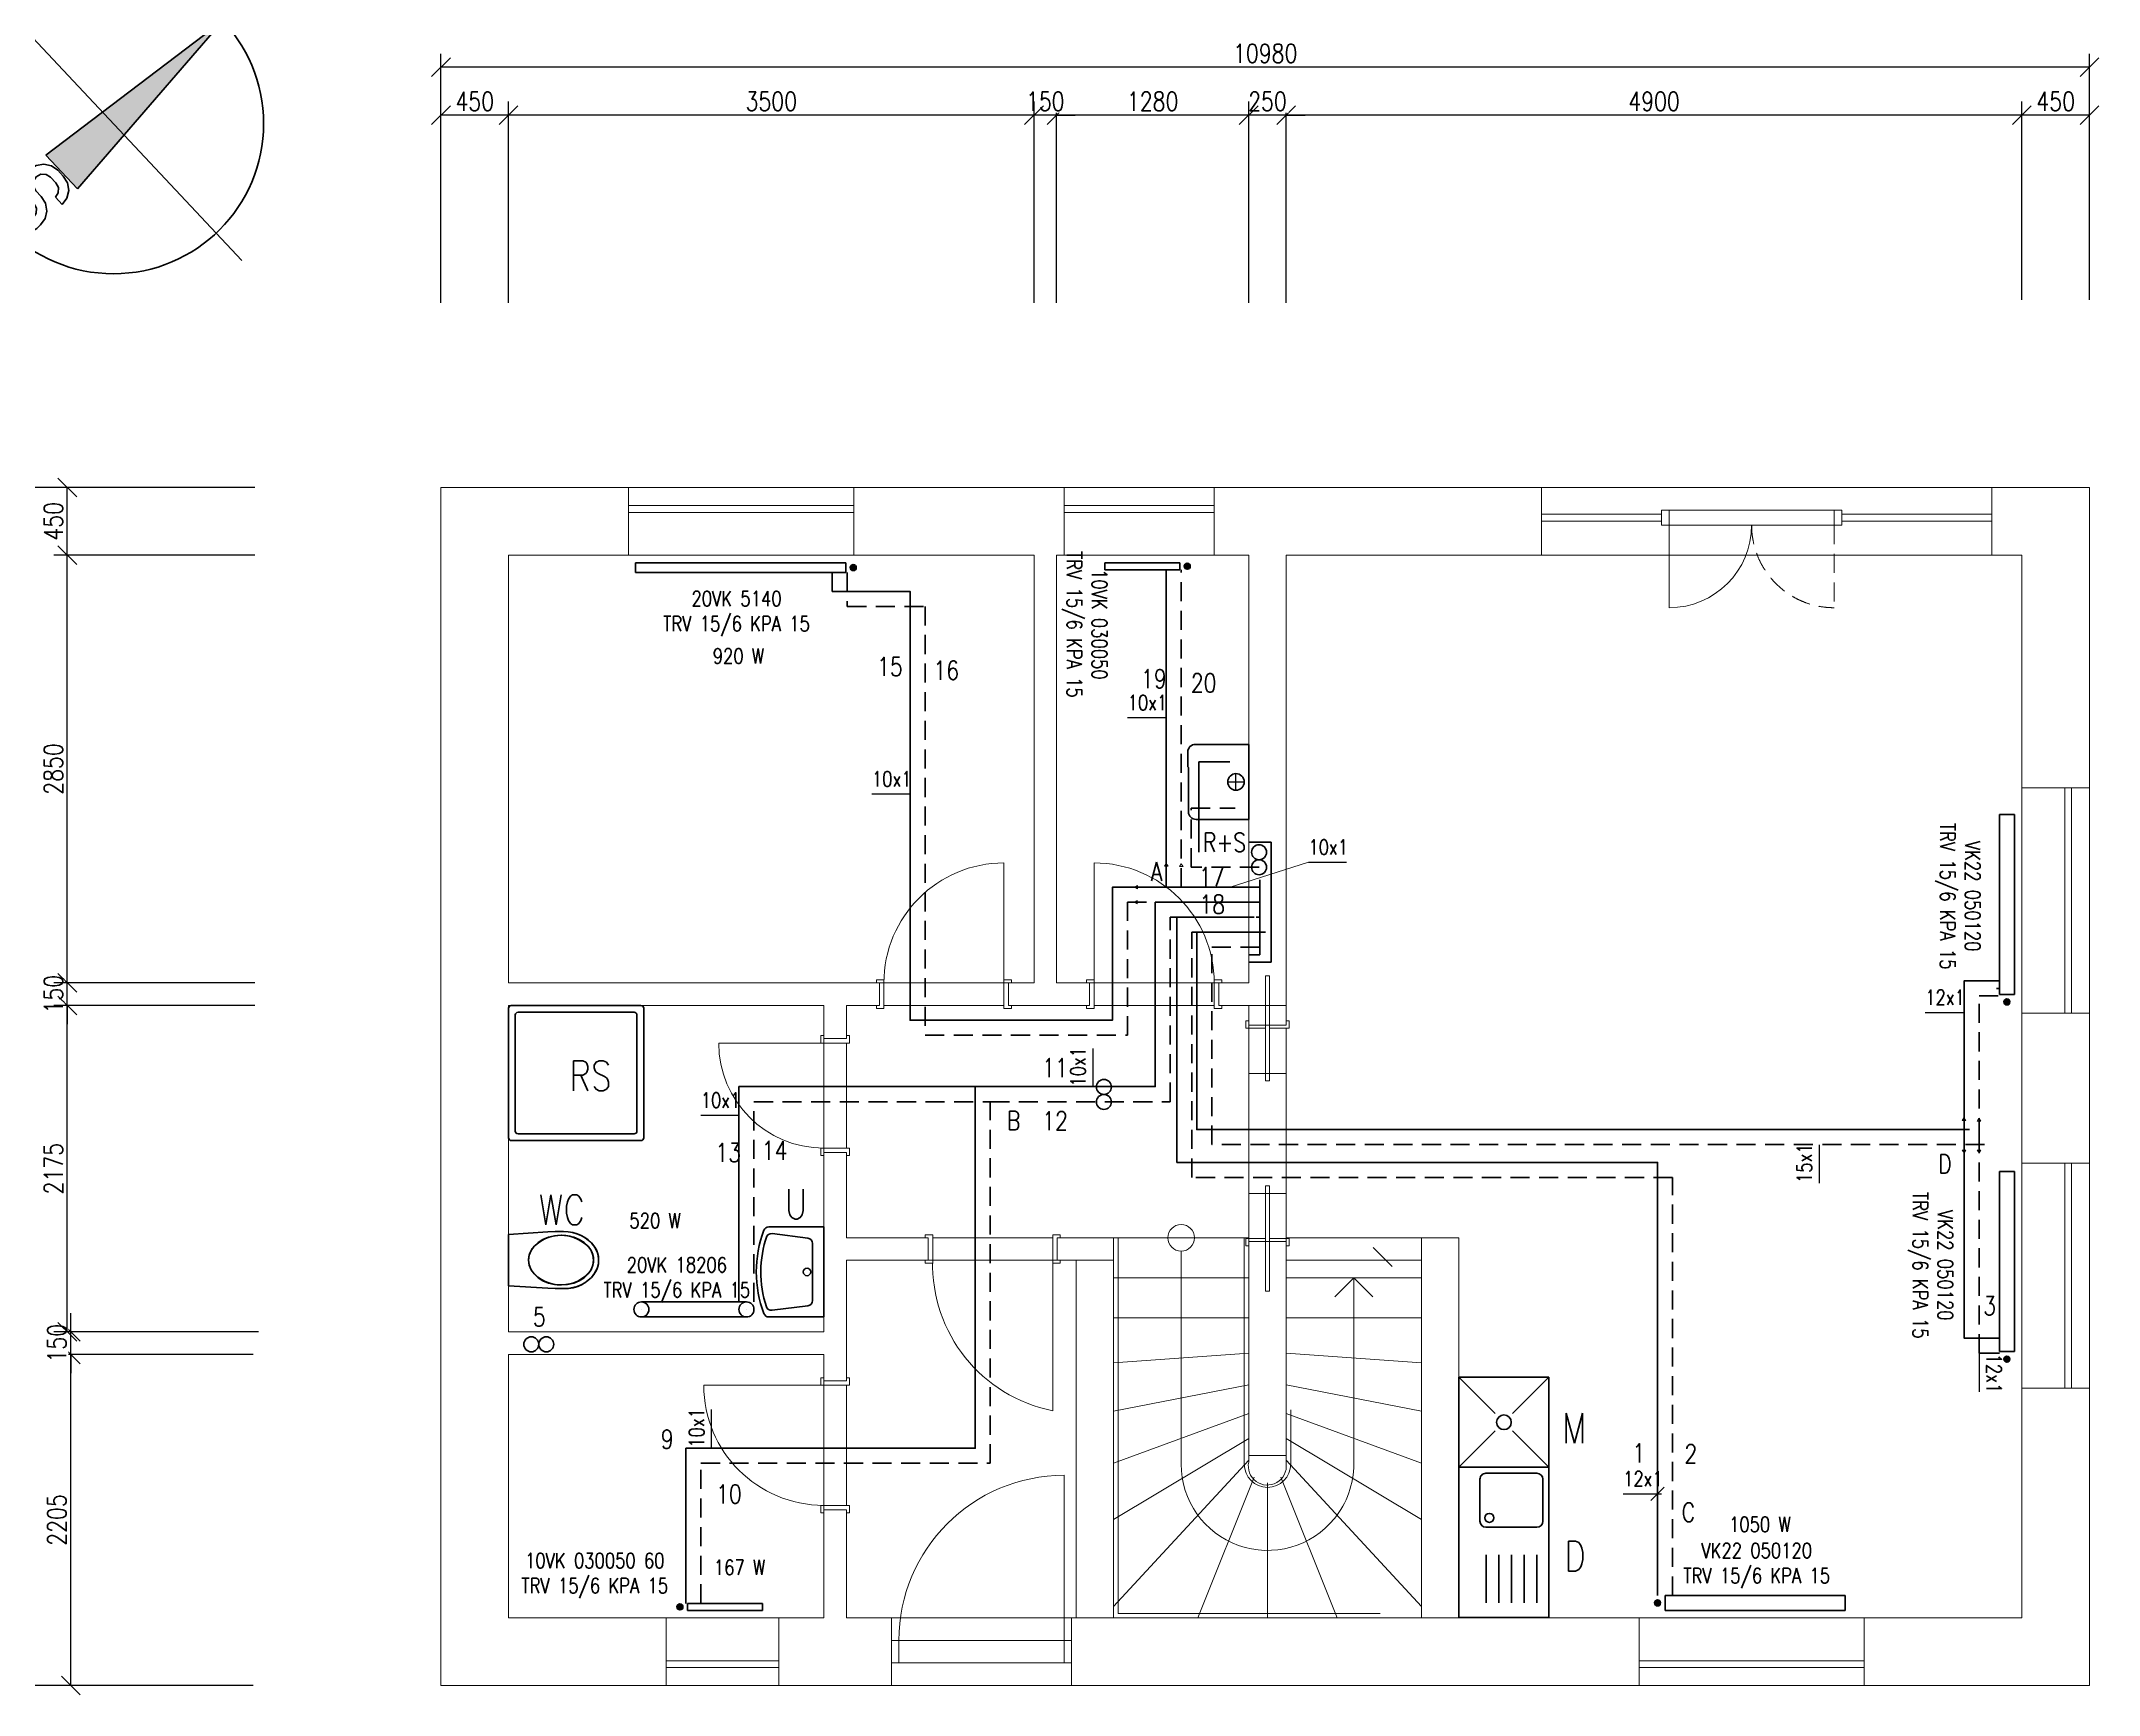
# Model space of a CAD drawing. Header units: millimetres. Extents: x 13441 to 178833, y -33721 to 19284.
# Drawn here: x 41852 to 55558, y 6956 to 17973 of the extents above; entities that cross this region are included whole.
import ezdxf
from ezdxf.enums import TextEntityAlignment as Align

# ---------------------------------------------------------------- set-up
doc = ezdxf.new("R2010")
doc.units = ezdxf.units.MM
doc.header["$LTSCALE"] = 10
doc.linetypes.add('DASHED', pattern=[19.05, 12.7, -6.35])
for name, color, linetype, lineweight in [('CKFORMATY', 3, 'Continuous', 25), ('CKKOTY', 3, 'Continuous', 25), ('CKTEXTY_MALE', 3, 'Continuous', 18), ('slepá matrice', 7, 'Continuous', 20), ('T-kotle', 7, 'Continuous', 50), ('T-otopna_telesa', 1, 'Continuous', 50), ('T-p_privodni', 1, 'Continuous', 50), ('T-p_zpetne', 5, 'DASHED', 50), ('T-stoupacky', 7, 'Continuous', 50), ('Z-sipky', 7, 'Continuous', 50), ('Z-zar_predmety', 7, 'Continuous', 50), ('Z-zar_predmety_ozn', 6, 'Continuous', 50)]:
    doc.layers.add(name, color=color, linetype=linetype, lineweight=lineweight)
doc.layers.add('T-otopna_telesa-popis', color=7, linetype='Continuous')
doc.layers.add('T-p_privodni-popis', color=7, linetype='Continuous')
doc.styles.add('ARIAL_NARROW', font='SIMPLEX.SHX', dxfattribs={"width": 0.8})
doc.styles.get("Standard").update_dxf_attribs({"font": 'simplex.shx', "width": 0.8})
doc.dimstyles.new('CADKON', dxfattribs={"dimscale": 50, "dimtxt": 2.5, "dimasz": 2.5, "dimexe": 1.8, "dimexo": 25, "dimgap": 0.6, "dimtad": 1, "dimrnd": 1, "dimtxsty": 'Standard', "dimblk1": 'OBLIQUE', "dimblk2": 'OBLIQUE', "dimsah": 1, "dimcen": 2.5, "dimadec": 1, "dimazin": 2, "dimtfac": 1, "dimtix": 1, "dimtmove": 2, "dimatfit": 3, "dimldrblk": 'OPEN30', "dimfxl": 25, "dimfxlon": 1, "dimtfill": 1, "dimtolj": 1, "dimarcsym": 0})

# ---------------------------------------------------------------- blocks, each defined once
blk = doc.blocks.new('_OBLIQUE')
at = {"color": 0, "linetype": 'ByBlock'}
blk.add_line((-0.5, -0.5), (0.5, 0.5), dxfattribs=at)
blk = doc.blocks.new('*D103')
at = {"layer": 'CKKOTY', "color": 0, "lineweight": -2, "transparency": 16777216}
for p, q in [((44515, 16549), (44515, 17889)), ((55495, 16549), (55495, 17889)), ((55495, 17799), (44515, 17799))]:
    blk.add_line(p, q, dxfattribs=at)
at = {"layer": 'DEFPOINTS', "color": 0, "transparency": 16777216}
for p in [(44515, 17799), (44515, 14999), (55495, 14999)]:
    blk.add_point(p, dxfattribs=at)
at = {"layer": 'CKKOTY', "color": 0, "lineweight": -2, "transparency": 16777216, "xscale": 125, "yscale": 125, "zscale": 125, "rotation": 180}
blk.add_blockref('_OBLIQUE', (44515, 17799), dxfattribs=at)
at = {"layer": 'CKKOTY', "color": 0, "lineweight": -2, "transparency": 16777216, "xscale": 125, "yscale": 125, "zscale": 125}
blk.add_blockref('_OBLIQUE', (55495, 17799), dxfattribs=at)
at = {"layer": 'CKKOTY', "color": 0, "transparency": 16777216, "insert": (50005, 17891), "char_height": 125, "attachment_point": 5, "bg_fill": 3, "box_fill_scale": 1.1, "bg_fill_color": 256, "bg_fill_true_color": 13158600, "bg_fill_transparency": 0}
blk.add_mtext('\\A1;10980', dxfattribs=at)
blk = doc.blocks.new('_Open30')
at = {"color": 0, "lineweight": -2}
for p, q in [((-1, 0.27), (0, 0)), ((0, 0), (-1, -0.27)), ((0, 0), (-1, 0))]:
    blk.add_line(p, q, dxfattribs=at)
blk = doc.blocks.new('*D104')
at = {"layer": 'CKKOTY', "color": 0, "lineweight": -2, "transparency": 16777216}
for p, q in [((55045, 16249), (55045, 17570)), ((55495, 16249), (55495, 17570)), ((55495, 17480), (55045, 17480))]:
    blk.add_line(p, q, dxfattribs=at)
at = {"layer": 'DEFPOINTS', "color": 0, "transparency": 16777216}
for p in [(55045, 17480), (55045, 14999), (55495, 14999)]:
    blk.add_point(p, dxfattribs=at)
at = {"layer": 'CKKOTY', "color": 0, "lineweight": -2, "transparency": 16777216, "xscale": 125, "yscale": 125, "zscale": 125, "rotation": 180}
blk.add_blockref('_OBLIQUE', (55045, 17480), dxfattribs=at)
at = {"layer": 'CKKOTY', "color": 0, "lineweight": -2, "transparency": 16777216, "xscale": 125, "yscale": 125, "zscale": 125}
blk.add_blockref('_OBLIQUE', (55495, 17480), dxfattribs=at)
at = {"layer": 'CKKOTY', "color": 0, "transparency": 16777216, "insert": (55270, 17572), "char_height": 125, "attachment_point": 5, "bg_fill": 3, "box_fill_scale": 1.1, "bg_fill_color": 256, "bg_fill_true_color": 13158600, "bg_fill_transparency": 0}
blk.add_mtext('\\A1;450', dxfattribs=at)
blk = doc.blocks.new('*D105')
at = {"layer": 'CKKOTY', "color": 0, "lineweight": -2, "transparency": 16777216}
for p, q in [((50145, 16230), (50145, 17570)), ((55045, 16249), (55045, 17570)), ((55045, 17480), (50145, 17480))]:
    blk.add_line(p, q, dxfattribs=at)
at = {"layer": 'DEFPOINTS', "color": 0, "transparency": 16777216}
for p in [(50145, 17480), (55045, 14999), (50145, 14549)]:
    blk.add_point(p, dxfattribs=at)
at = {"layer": 'CKKOTY', "color": 0, "lineweight": -2, "transparency": 16777216, "xscale": 125, "yscale": 125, "zscale": 125, "rotation": 180}
blk.add_blockref('_OBLIQUE', (50145, 17480), dxfattribs=at)
at = {"layer": 'CKKOTY', "color": 0, "lineweight": -2, "transparency": 16777216, "xscale": 125, "yscale": 125, "zscale": 125}
blk.add_blockref('_OBLIQUE', (55045, 17480), dxfattribs=at)
at = {"layer": 'CKKOTY', "color": 0, "transparency": 16777216, "insert": (52595, 17572), "char_height": 125, "attachment_point": 5, "bg_fill": 3, "box_fill_scale": 1.1, "bg_fill_color": 256, "bg_fill_true_color": 13158600, "bg_fill_transparency": 0}
blk.add_mtext('\\A1;4900', dxfattribs=at)
blk = doc.blocks.new('*D106')
at = {"layer": 'CKKOTY', "color": 0, "lineweight": -2, "transparency": 16777216}
for p, q in [((49895, 16230), (49895, 17570)), ((50145, 16230), (50145, 17570)), ((49895, 17480), (49770, 17480)), ((50145, 17480), (49895, 17480)), ((50145, 17480), (50270, 17480))]:
    blk.add_line(p, q, dxfattribs=at)
at = {"layer": 'DEFPOINTS', "color": 0, "transparency": 16777216}
for p in [(49895, 14549), (50145, 14549)]:
    blk.add_point(p, dxfattribs=at)
at = {"layer": 'CKKOTY', "color": 0, "lineweight": -2, "transparency": 16777216, "xscale": 125, "yscale": 125, "zscale": 125}
blk.add_blockref('_OBLIQUE', (49895, 17480), dxfattribs=at)
at = {"layer": 'CKKOTY', "color": 0, "lineweight": -2, "transparency": 16777216, "xscale": 125, "yscale": 125, "zscale": 125, "rotation": 180}
blk.add_blockref('_OBLIQUE', (50145, 17480), dxfattribs=at)
at = {"layer": 'CKKOTY', "color": 0, "transparency": 16777216, "insert": (50020, 17572), "char_height": 125, "attachment_point": 5, "bg_fill": 3, "box_fill_scale": 1.1, "bg_fill_color": 256, "bg_fill_true_color": 13158600, "bg_fill_transparency": 0}
blk.add_mtext('\\A1;250', dxfattribs=at)
at = {"layer": 'DEFPOINTS', "color": 0, "transparency": 16777216}
blk.add_point((49895, 17480), dxfattribs=at)
blk = doc.blocks.new('*D107')
at = {"layer": 'CKKOTY', "color": 0, "lineweight": -2, "transparency": 16777216}
for p, q in [((48615, 16230), (48615, 17570)), ((49895, 16230), (49895, 17570)), ((49895, 17480), (48615, 17480))]:
    blk.add_line(p, q, dxfattribs=at)
at = {"layer": 'DEFPOINTS', "color": 0, "transparency": 16777216}
for p in [(48615, 17480), (48615, 14549), (49895, 14549)]:
    blk.add_point(p, dxfattribs=at)
at = {"layer": 'CKKOTY', "color": 0, "lineweight": -2, "transparency": 16777216, "xscale": 125, "yscale": 125, "zscale": 125, "rotation": 180}
blk.add_blockref('_OBLIQUE', (48615, 17480), dxfattribs=at)
at = {"layer": 'CKKOTY', "color": 0, "lineweight": -2, "transparency": 16777216, "xscale": 125, "yscale": 125, "zscale": 125}
blk.add_blockref('_OBLIQUE', (49895, 17480), dxfattribs=at)
at = {"layer": 'CKKOTY', "color": 0, "transparency": 16777216, "insert": (49255, 17572), "char_height": 125, "attachment_point": 5, "bg_fill": 3, "box_fill_scale": 1.1, "bg_fill_color": 256, "bg_fill_true_color": 13158600, "bg_fill_transparency": 0}
blk.add_mtext('\\A1;1280', dxfattribs=at)
blk = doc.blocks.new('*D108')
at = {"layer": 'CKKOTY', "color": 0, "lineweight": -2, "transparency": 16777216}
for p, q in [((48465, 16230), (48465, 17570)), ((48615, 16230), (48615, 17570)), ((48465, 17480), (48340, 17480)), ((48615, 17480), (48465, 17480)), ((48615, 17480), (48740, 17480))]:
    blk.add_line(p, q, dxfattribs=at)
at = {"layer": 'DEFPOINTS', "color": 0, "transparency": 16777216}
for p in [(48465, 14549), (48615, 14549)]:
    blk.add_point(p, dxfattribs=at)
at = {"layer": 'CKKOTY', "color": 0, "lineweight": -2, "transparency": 16777216, "xscale": 125, "yscale": 125, "zscale": 125}
blk.add_blockref('_OBLIQUE', (48465, 17480), dxfattribs=at)
at = {"layer": 'CKKOTY', "color": 0, "lineweight": -2, "transparency": 16777216, "xscale": 125, "yscale": 125, "zscale": 125, "rotation": 180}
blk.add_blockref('_OBLIQUE', (48615, 17480), dxfattribs=at)
at = {"layer": 'CKKOTY', "color": 0, "transparency": 16777216, "insert": (48540, 17572), "char_height": 125, "attachment_point": 5, "bg_fill": 3, "box_fill_scale": 1.1, "bg_fill_color": 256, "bg_fill_true_color": 13158600, "bg_fill_transparency": 0}
blk.add_mtext('\\A1;150', dxfattribs=at)
at = {"layer": 'DEFPOINTS', "color": 0, "transparency": 16777216}
blk.add_point((48465, 17480), dxfattribs=at)
blk = doc.blocks.new('*D109')
at = {"layer": 'CKKOTY', "color": 0, "lineweight": -2, "transparency": 16777216}
for p, q in [((44965, 16230), (44965, 17570)), ((48465, 16230), (48465, 17570)), ((48465, 17480), (44965, 17480))]:
    blk.add_line(p, q, dxfattribs=at)
at = {"layer": 'DEFPOINTS', "color": 0, "transparency": 16777216}
for p in [(44965, 17480), (44965, 14549), (48465, 14549)]:
    blk.add_point(p, dxfattribs=at)
at = {"layer": 'CKKOTY', "color": 0, "lineweight": -2, "transparency": 16777216, "xscale": 125, "yscale": 125, "zscale": 125, "rotation": 180}
blk.add_blockref('_OBLIQUE', (44965, 17480), dxfattribs=at)
at = {"layer": 'CKKOTY', "color": 0, "lineweight": -2, "transparency": 16777216, "xscale": 125, "yscale": 125, "zscale": 125}
blk.add_blockref('_OBLIQUE', (48465, 17480), dxfattribs=at)
at = {"layer": 'CKKOTY', "color": 0, "transparency": 16777216, "insert": (46715, 17572), "char_height": 125, "attachment_point": 5, "bg_fill": 3, "box_fill_scale": 1.1, "bg_fill_color": 256, "bg_fill_true_color": 13158600, "bg_fill_transparency": 0}
blk.add_mtext('\\A1;3500', dxfattribs=at)
blk = doc.blocks.new('*D110')
at = {"layer": 'CKKOTY', "color": 0, "lineweight": -2, "transparency": 16777216}
for p, q in [((44515, 16230), (44515, 17570)), ((44965, 16230), (44965, 17570)), ((44965, 17480), (44515, 17480))]:
    blk.add_line(p, q, dxfattribs=at)
at = {"layer": 'DEFPOINTS', "color": 0, "transparency": 16777216}
for p in [(44515, 17480), (44515, 14549), (44965, 14549)]:
    blk.add_point(p, dxfattribs=at)
at = {"layer": 'CKKOTY', "color": 0, "lineweight": -2, "transparency": 16777216, "xscale": 125, "yscale": 125, "zscale": 125, "rotation": 180}
blk.add_blockref('_OBLIQUE', (44515, 17480), dxfattribs=at)
at = {"layer": 'CKKOTY', "color": 0, "lineweight": -2, "transparency": 16777216, "xscale": 125, "yscale": 125, "zscale": 125}
blk.add_blockref('_OBLIQUE', (44965, 17480), dxfattribs=at)
at = {"layer": 'CKKOTY', "color": 0, "transparency": 16777216, "insert": (44740, 17572), "char_height": 125, "attachment_point": 5, "bg_fill": 3, "box_fill_scale": 1.1, "bg_fill_color": 256, "bg_fill_true_color": 13158600, "bg_fill_transparency": 0}
blk.add_mtext('\\A1;450', dxfattribs=at)
blk = doc.blocks.new('*D112')
at = {"layer": 'CKKOTY', "color": 0, "lineweight": -2, "transparency": 16777216}
for p, q in [((42026, 11699), (42026, 11824)), ((43276, 11699), (41936, 11699)), ((42026, 11549), (42026, 11699)), ((43265, 11549), (41936, 11549)), ((42026, 11549), (42026, 11424))]:
    blk.add_line(p, q, dxfattribs=at)
at = {"layer": 'DEFPOINTS', "color": 0, "transparency": 16777216}
for p in [(44965, 11699), (44515, 11549)]:
    blk.add_point(p, dxfattribs=at)
at = {"layer": 'CKKOTY', "color": 0, "lineweight": -2, "transparency": 16777216, "xscale": 125, "yscale": 125, "zscale": 125}
for p, rotation in [((42026, 11699), 270), ((42026, 11549), 90)]:
    blk.add_blockref('_OBLIQUE', p, dxfattribs=dict(at, rotation=rotation))
at = {"layer": 'CKKOTY', "color": 0, "transparency": 16777216, "insert": (41934, 11624), "char_height": 125, "attachment_point": 5, "rotation": 90, "bg_fill": 3, "box_fill_scale": 1.1, "bg_fill_color": 256, "bg_fill_true_color": 13158600, "bg_fill_transparency": 0}
blk.add_mtext('\\A1;150', dxfattribs=at)
at = {"layer": 'DEFPOINTS', "color": 0, "transparency": 16777216}
blk.add_point((42026, 11699), dxfattribs=at)
blk = doc.blocks.new('*D113')
at = {"layer": 'CKKOTY', "color": 0, "lineweight": -2, "transparency": 16777216}
for p, q in [((43276, 14549), (41936, 14549)), ((42026, 11699), (42026, 14549)), ((43276, 11699), (41936, 11699))]:
    blk.add_line(p, q, dxfattribs=at)
at = {"layer": 'DEFPOINTS', "color": 0, "transparency": 16777216}
for p in [(42026, 14549), (44965, 14549), (44965, 11699)]:
    blk.add_point(p, dxfattribs=at)
at = {"layer": 'CKKOTY', "color": 0, "lineweight": -2, "transparency": 16777216, "xscale": 125, "yscale": 125, "zscale": 125}
for p, rotation in [((42026, 14549), 90), ((42026, 11699), 270)]:
    blk.add_blockref('_OBLIQUE', p, dxfattribs=dict(at, rotation=rotation))
at = {"layer": 'CKKOTY', "color": 0, "transparency": 16777216, "insert": (41934, 13124), "char_height": 125, "attachment_point": 5, "rotation": 90, "bg_fill": 3, "box_fill_scale": 1.1, "bg_fill_color": 256, "bg_fill_true_color": 13158600, "bg_fill_transparency": 0}
blk.add_mtext('\\A1;2850', dxfattribs=at)
blk = doc.blocks.new('*D114')
at = {"layer": 'CKKOTY', "color": 0, "lineweight": -2, "transparency": 16777216}
for p, q in [((43276, 14999), (41936, 14999)), ((42026, 14549), (42026, 14999)), ((43276, 14549), (41936, 14549))]:
    blk.add_line(p, q, dxfattribs=at)
at = {"layer": 'DEFPOINTS', "color": 0, "transparency": 16777216}
for p in [(42026, 14999), (44965, 14999), (44965, 14549)]:
    blk.add_point(p, dxfattribs=at)
at = {"layer": 'CKKOTY', "color": 0, "lineweight": -2, "transparency": 16777216, "xscale": 125, "yscale": 125, "zscale": 125}
for p, rotation in [((42026, 14999), 90), ((42026, 14549), 270)]:
    blk.add_blockref('_OBLIQUE', p, dxfattribs=dict(at, rotation=rotation))
at = {"layer": 'CKKOTY', "color": 0, "transparency": 16777216, "insert": (41934, 14774), "char_height": 125, "attachment_point": 5, "rotation": 90, "bg_fill": 3, "box_fill_scale": 1.1, "bg_fill_color": 256, "bg_fill_true_color": 13158600, "bg_fill_transparency": 0}
blk.add_mtext('\\A1;450', dxfattribs=at)
blk = doc.blocks.new('*D125')
at = {"layer": 'CKKOTY', "color": 0, "lineweight": -2, "transparency": 16777216}
for p, q in [((43265, 9224), (41960, 9224)), ((42050, 7019), (42050, 9224)), ((43265, 7019), (41960, 7019))]:
    blk.add_line(p, q, dxfattribs=at)
at = {"layer": 'DEFPOINTS', "color": 0, "transparency": 16777216}
for p in [(42050, 9224), (44515, 9224), (44515, 7019)]:
    blk.add_point(p, dxfattribs=at)
at = {"layer": 'CKKOTY', "color": 0, "lineweight": -2, "transparency": 16777216, "xscale": 125, "yscale": 125, "zscale": 125}
for p, rotation in [((42050, 9224), 90), ((42050, 7019), 270)]:
    blk.add_blockref('_OBLIQUE', p, dxfattribs=dict(at, rotation=rotation))
at = {"layer": 'CKKOTY', "color": 0, "transparency": 16777216, "insert": (41957, 8121), "char_height": 125, "attachment_point": 5, "rotation": 90, "bg_fill": 3, "box_fill_scale": 1.1, "bg_fill_color": 256, "bg_fill_true_color": 13158600, "bg_fill_transparency": 0}
blk.add_mtext('\\A1;2205', dxfattribs=at)
blk = doc.blocks.new('*D126')
at = {"layer": 'CKKOTY', "color": 0, "lineweight": -2, "transparency": 16777216}
for p, q in [((42050, 9374), (42050, 9499)), ((43300, 9374), (41960, 9374)), ((42050, 9224), (42050, 9374)), ((43265, 9224), (41960, 9224)), ((42050, 9224), (42050, 9099))]:
    blk.add_line(p, q, dxfattribs=at)
at = {"layer": 'DEFPOINTS', "color": 0, "transparency": 16777216}
for p in [(44965, 9374), (44515, 9224)]:
    blk.add_point(p, dxfattribs=at)
at = {"layer": 'CKKOTY', "color": 0, "lineweight": -2, "transparency": 16777216, "xscale": 125, "yscale": 125, "zscale": 125}
for p, rotation in [((42050, 9374), 270), ((42050, 9224), 90)]:
    blk.add_blockref('_OBLIQUE', p, dxfattribs=dict(at, rotation=rotation))
at = {"layer": 'CKKOTY', "color": 0, "transparency": 16777216, "insert": (41957, 9299), "char_height": 125, "attachment_point": 5, "rotation": 90, "bg_fill": 3, "box_fill_scale": 1.1, "bg_fill_color": 256, "bg_fill_true_color": 13158600, "bg_fill_transparency": 0}
blk.add_mtext('\\A1;150', dxfattribs=at)
at = {"layer": 'DEFPOINTS', "color": 0, "transparency": 16777216}
blk.add_point((42050, 9374), dxfattribs=at)
blk = doc.blocks.new('*D127')
at = {"layer": 'CKKOTY', "color": 0, "lineweight": -2, "transparency": 16777216}
for p, q in [((43276, 11549), (41936, 11549)), ((42026, 9374), (42026, 11549)), ((43276, 9374), (41936, 9374))]:
    blk.add_line(p, q, dxfattribs=at)
at = {"layer": 'DEFPOINTS', "color": 0, "transparency": 16777216}
for p in [(42026, 11549), (44965, 11549), (44965, 9374)]:
    blk.add_point(p, dxfattribs=at)
at = {"layer": 'CKKOTY', "color": 0, "lineweight": -2, "transparency": 16777216, "xscale": 125, "yscale": 125, "zscale": 125}
for p, rotation in [((42026, 11549), 90), ((42026, 9374), 270)]:
    blk.add_blockref('_OBLIQUE', p, dxfattribs=dict(at, rotation=rotation))
at = {"layer": 'CKKOTY', "color": 0, "transparency": 16777216, "insert": (41934, 10461), "char_height": 125, "attachment_point": 5, "rotation": 90, "bg_fill": 3, "box_fill_scale": 1.1, "bg_fill_color": 256, "bg_fill_true_color": 13158600, "bg_fill_transparency": 0}
blk.add_mtext('\\A1;2175', dxfattribs=at)
blk = doc.blocks.new('*U128')
at = {"linetype": 'ByBlock'}
for p, q in [((0, 882), (0, 18)), ((18, 900), (882, 900)), ((45, 837), (45, 63)), ((63, 855), (837, 855)), ((855, 837), (855, 63)), ((900, 882), (900, 18)), ((18, 0), (882, 0)), ((63, 45), (837, 45))]:
    blk.add_line(p, q, dxfattribs=at)
for centre, start, end in [((18, 882), 90, 180), ((63, 837), 90, 180), ((837, 837), 0, 90), ((882, 882), 0, 90), ((18, 18), 180, 270), ((63, 63), 180, 270), ((837, 63), 270, 0), ((882, 18), 270, 0)]:
    blk.add_arc(centre, 18, start, end, dxfattribs=at)
blk = doc.blocks.new('*U131', base_point=(146180, -97577))
at = {"color": 0, "lineweight": -2}
for p, q in [((146180, -96577), (145580, -96577)), ((145580, -96577), (145580, -97577)), ((146180, -97577), (146180, -96577)), ((145662, -96994), (145662, -96674)), ((145746, -96994), (145746, -96674)), ((145830, -96994), (145830, -96674)), ((145914, -96994), (145914, -96674)), ((145998, -96994), (145998, -96674)), ((145620, -97497), (145620, -97217)), ((145660, -97177), (146000, -97177)), ((146040, -97217), (146040, -97497)), ((145580, -97577), (146180, -97577)), ((145660, -97537), (146000, -97537))]:
    blk.add_line(p, q, dxfattribs=at)
blk.add_circle((145977, -97240), 30, dxfattribs=at)
for centre, start, end in [((145660, -97217), 90, 180), ((146000, -97217), 0, 90), ((145660, -97497), 180, 270), ((146000, -97497), 270, 0)]:
    blk.add_arc(centre, 40, start, end, dxfattribs=at)
blk = doc.blocks.new('*U132')
at = {"linetype": 'ByBlock'}
for p, q in [((-300, 0), (-300, 366.524821)), ((-225.261819, 105.62636), (-255.404697, 344.953617)), ((225.261819, 105.62636), (255.404697, 344.953617)), ((300, 0), (300, 366.524821)), ((300, 0), (-300, 0)), ((190.536162, 75), (-190.536162, 75))]:
    blk.add_line(p, q, dxfattribs=at)
blk.add_circle((0, 112.053652), 25, dxfattribs=at)
for centre, radius, start, end in [((0, -333.553614), 783.553614, 69.242345, 110.757655), ((-1.457667, -306.396875), 726.398337, 70.637771, 108.498469), ((-265, 366.524821), 35, 111.282643, 180), ((-220.679039, 349.327257), 35, 108.748987, 187.178512), ((220.679039, 349.327257), 35, 352.821488, 71.251013), ((265, 366.524821), 35, 0, 68.717357), ((-190.536162, 110), 35, 187.178512, 270), ((190.536162, 110), 35, 270, 352.821488)]:
    blk.add_arc(centre, radius, start, end, dxfattribs=at)
blk = doc.blocks.new('*U133')
at = {"linetype": 'ByBlock'}
for p, q in [((-190.00012, 366.684255), (-189.999931, 310.713043)), ((-187.321504, 262.657204), (-189.999931, 310.713043)), ((190.000076, 310.713043), (187.321503, 262.657204))]:
    blk.add_line(p, q, dxfattribs=at)
at = {"color": 0, "linetype": 'ByBlock', "lineweight": -2}
for p, q in [((190.000076, 366.684257), (190.000076, 310.713043)), ((-171.42864, 0), (-187.321504, 262.657204)), ((187.321503, 262.657204), (171.42864, 0)), ((171.42864, 0), (-171.42864, 0))]:
    blk.add_line(p, q, dxfattribs=at)
at = {"linetype": 'ByBlock'}
for centre, radius, start, end in [((57.594666, 372.988241), 247.675026, 125.627675, 181.458487), ((-0.152835, 441.458224), 158.53945, 61.62258, 123.07773), ((-0.034069, 435.253553), 130.959181, 58.418162, 122.526694), ((-48.784086, 376.630054), 238.991202, 357.614905, 58.750213), ((84.542646, 349.23948), 250.215625, 128.274935, 229.774261), ((-83.556571, 349.387247), 249.229269, 308.997788, 52.387849), ((-0.081186, 265.082036), 131.711147, 234.242811, 303.848104)]:
    blk.add_arc(centre, radius, start, end, dxfattribs=at)
blk.add_ellipse((0, 366.684257), major_axis=(0, 233.313343), ratio=0.814356, start_param=4.7123889804, end_param=7.853981634, dxfattribs=at)
blk.add_ellipse((0, 349.791822), major_axis=(0, 216.420908), ratio=0.76551, dxfattribs=at)
blk = doc.blocks.new('*U135', base_point=(300, 0))
at = {"linetype": 'ByBlock'}
for p, q in [((0, 600), (0, 0)), ((0, 600), (242.193743, 357.806257)), ((0, 600), (600, 600)), ((357.806257, 357.806257), (600, 600)), ((600, 600), (600, 0)), ((0, 0), (242.193743, 242.193743)), ((357.806257, 242.193743), (600, 0)), ((0, 0), (600, 0))]:
    blk.add_line(p, q, dxfattribs=at)
blk.add_circle((300, 300), 49.066899, dxfattribs=at)
blk = doc.blocks.new('*U137', base_point=(695242, -396714))
at = {"color": 0, "linetype": 'ByBlock', "ltscale": 500, "style": 'ARIAL_NARROW', "width": 0.8}
blk.add_text('WC', height=200, dxfattribs=at).set_placement((695242, -396714), align=Align.MIDDLE_CENTER)
blk = doc.blocks.new('*U138', base_point=(695242, -398934))
at = {"color": 0, "linetype": 'ByBlock', "ltscale": 500, "style": 'ARIAL_NARROW', "width": 0.8}
blk.add_text('U', height=200, dxfattribs=at).set_placement((695327, -398932), align=Align.MIDDLE_CENTER)
blk = doc.blocks.new('*U139', base_point=(695242, -403373))
at = {"color": 0, "linetype": 'ByBlock', "ltscale": 500, "style": 'ARIAL_NARROW', "width": 0.8}
blk.add_text('RS', height=200, dxfattribs=at).set_placement((695263, -403373), align=Align.MIDDLE_CENTER)
blk = doc.blocks.new('*U142', base_point=(695242, -408553))
at = {"color": 0, "linetype": 'ByBlock', "ltscale": 500, "style": 'ARIAL_NARROW', "width": 0.8}
blk.add_text('M', height=200, dxfattribs=at).set_placement((695316, -408553), align=Align.MIDDLE_CENTER)
blk = doc.blocks.new('*U143', base_point=(695242, -405593))
at = {"color": 0, "linetype": 'ByBlock', "ltscale": 500, "style": 'ARIAL_NARROW', "width": 0.8}
blk.add_text('D', height=200, dxfattribs=at).set_placement((695324, -405593), align=Align.MIDDLE_CENTER)
blk = doc.blocks.new('*U241', base_point=(100, 0))
at = {"color": 0, "linetype": 'ByBlock', "lineweight": -2}
for centre in [(50, 0), (150, 0)]:
    blk.add_circle(centre, 50, dxfattribs=at)
blk = doc.blocks.new('*U246', base_point=(100, 0))
at = {"color": 0, "linetype": 'ByBlock', "lineweight": -2}
for centre in [(50, 0), (150, 0)]:
    blk.add_circle(centre, 50, dxfattribs=at)
blk = doc.blocks.new('*U256', base_point=(100, 0))
at = {"color": 0, "linetype": 'ByBlock', "lineweight": -2}
for centre in [(50, 0), (150, 0)]:
    blk.add_circle(centre, 50, dxfattribs=at)
blk = doc.blocks.new('*U257', base_point=(1398.750065, 8778.46482))
at = {"color": 0, "linetype": 'ByBlock', "lineweight": -2}
for p, q in [((1398.750065, 8422.46482), (1398.750065, 8778.46482)), ((1398.750065, 8778.46482), (1898.750065, 8778.46482)), ((1898.750065, 8427.46482), (1898.750065, 8778.46482)), ((1448.750065, 8372.46482), (1548.750065, 8372.46482)), ((1548.750065, 8372.46482), (1553.750065, 8377.46482)), ((1553.750065, 8377.46482), (1848.750065, 8377.46482))]:
    blk.add_line(p, q, dxfattribs=at)
at = {"color": 20, "lineweight": 25}
for p, q in [((1703.750065, 8693.46482), (1593.750065, 8693.46482)), ((1648.750065, 8638.46482), (1648.750065, 8748.46482))]:
    blk.add_line(p, q, dxfattribs=at)
at = {"color": 0, "linetype": 'ByBlock', "lineweight": -2}
blk.add_circle((1648.750065, 8693.46482), 55, dxfattribs=at)
for centre, start, end in [((1448.750065, 8422.46482), 180, 270), ((1848.750065, 8427.46482), 270, 0)]:
    blk.add_arc(centre, 50, start, end, dxfattribs=at)
blk = doc.blocks.new('*U216', base_point=(250, 97))
blk.add_hatch(color=256).paths.add_polyline_path([(530, 23.5, 1), (570, 23.5, 1)])
at = {"color": 0, "linetype": 'ByBlock', "lineweight": -2}
for p, q in [((0, 47), (500, 47)), ((0, 0), (0, 47)), ((500, 0), (0, 0)), ((500, 47), (500, 0))]:
    blk.add_line(p, q, dxfattribs=at)
at = {"color": 0, "lineweight": -2}
for p, q in [((40, 0), (40, 0)), ((140, 0), (140, 0)), ((360, 0), (360, 0)), ((460, 0), (460, 0))]:
    blk.add_line(p, q, dxfattribs=at)
blk.add_circle((550, 23.5), 20)
blk = doc.blocks.new('*U213', base_point=(0, 66))
blk.add_hatch(color=256).paths.add_polyline_path([(1430, 33, 1), (1470, 33, 1)])
at = {"color": 0, "linetype": 'ByBlock', "lineweight": -2}
for p, q in [((0, 66), (1400, 66)), ((0, 0), (0, 66)), ((1400, 0), (0, 0)), ((1400, 66), (1400, 0))]:
    blk.add_line(p, q, dxfattribs=at)
at = {"color": 0, "lineweight": -2}
for p, q in [((40, 0), (40, 0)), ((140, 0), (140, 0)), ((1260, 0), (1260, 0)), ((1360, 0), (1360, 0))]:
    blk.add_line(p, q, dxfattribs=at)
blk.add_circle((1450, 33), 20)
blk = doc.blocks.new('*U219', base_point=(600, 150))
blk.add_hatch(color=256).paths.add_polyline_path([(1230, 50, 1), (1270, 50, 1)])
at = {"color": 0, "linetype": 'ByBlock', "lineweight": -2}
for p, q in [((0, 100), (1200, 100)), ((0, 0), (0, 100)), ((1200, 0), (0, 0)), ((1200, 100), (1200, 0))]:
    blk.add_line(p, q, dxfattribs=at)
at = {"color": 0, "lineweight": -2}
for p, q in [((40, 0), (40, 0)), ((140, 0), (140, 0)), ((1060, 0), (1060, 0)), ((1160, 0), (1160, 0))]:
    blk.add_line(p, q, dxfattribs=at)
blk.add_circle((1250, 50), 20)
blk = doc.blocks.new('*U218', base_point=(600, 150))
blk.add_hatch(color=256).paths.add_polyline_path([(1230, 50, 1), (1270, 50, 1)])
at = {"color": 0, "linetype": 'ByBlock', "lineweight": -2}
for p, q in [((0, 100), (1200, 100)), ((0, 0), (0, 100)), ((1200, 0), (0, 0)), ((1200, 100), (1200, 0))]:
    blk.add_line(p, q, dxfattribs=at)
at = {"color": 0, "lineweight": -2}
for p, q in [((40, 0), (40, 0)), ((140, 0), (140, 0)), ((1060, 0), (1060, 0)), ((1160, 0), (1160, 0))]:
    blk.add_line(p, q, dxfattribs=at)
blk.add_circle((1250, 50), 20)
blk = doc.blocks.new('*U217', base_point=(600, 150))
blk.add_hatch(color=256).paths.add_polyline_path([(1230, 50, 1), (1270, 50, 1)])
at = {"color": 0, "linetype": 'ByBlock', "lineweight": -2}
for p, q in [((0, 100), (1200, 100)), ((0, 0), (0, 100)), ((1200, 0), (0, 0)), ((1200, 100), (1200, 0))]:
    blk.add_line(p, q, dxfattribs=at)
at = {"color": 0, "lineweight": -2}
for p, q in [((40, 0), (40, 0)), ((140, 0), (140, 0)), ((1060, 0), (1060, 0)), ((1160, 0), (1160, 0))]:
    blk.add_line(p, q, dxfattribs=at)
blk.add_circle((1250, 50), 20)
blk = doc.blocks.new('*U234', base_point=(0, 100))
at = {"color": 0, "linetype": 'ByBlock', "lineweight": -2}
for p, q in [((350, 0), (-350, 0)), ((-350, -100), (350, -100))]:
    blk.add_line(p, q, dxfattribs=at)
for p, q in [((-350, -50), (-350, -50)), ((350, -50), (350, -50))]:
    blk.add_line(p, q)
for centre in [(-350, -50), (350, -50)]:
    blk.add_circle(centre, 50, dxfattribs=at)
blk = doc.blocks.new('*U215', base_point=(250, 97))
blk.add_hatch(color=256).paths.add_polyline_path([(530, 23.5, 1), (570, 23.5, 1)])
at = {"color": 0, "linetype": 'ByBlock', "lineweight": -2}
for p, q in [((0, 47), (500, 47)), ((0, 0), (0, 47)), ((500, 0), (0, 0)), ((500, 47), (500, 0))]:
    blk.add_line(p, q, dxfattribs=at)
at = {"color": 0, "lineweight": -2}
for p, q in [((40, 0), (40, 0)), ((140, 0), (140, 0)), ((360, 0), (360, 0)), ((460, 0), (460, 0))]:
    blk.add_line(p, q, dxfattribs=at)
blk.add_circle((550, 23.5), 20)
blk = doc.blocks.new('*D111')
at = {"layer": 'CKKOTY', "color": 0, "lineweight": -2, "transparency": 16777216}
for p, q in [((42965, 14999), (41625, 14999)), ((41715, 7019), (41715, 14999)), ((42965, 7019), (41625, 7019))]:
    blk.add_line(p, q, dxfattribs=at)
at = {"layer": 'DEFPOINTS', "color": 0, "transparency": 16777216}
for p in [(41715, 14999), (44515, 14999), (44515, 7019)]:
    blk.add_point(p, dxfattribs=at)
at = {"layer": 'CKKOTY', "color": 0, "lineweight": -2, "transparency": 16777216, "xscale": 125, "yscale": 125, "zscale": 125}
for p, rotation in [((41715, 14999), 90), ((41715, 7019), 270)]:
    blk.add_blockref('_OBLIQUE', p, dxfattribs=dict(at, rotation=rotation))
at = {"layer": 'CKKOTY', "color": 0, "transparency": 16777216, "insert": (41623, 11009), "char_height": 125, "attachment_point": 5, "rotation": 90, "bg_fill": 3, "box_fill_scale": 1.1, "bg_fill_color": 256, "bg_fill_true_color": 13158600, "bg_fill_transparency": 0}
blk.add_mtext('\\A1;7980', dxfattribs=at)
blk = doc.blocks.new('*U201', base_point=(13970, 12755))
at = {"color": 0, "linetype": 'ByBlock', "lineweight": -2}
for p, q in [((13816, 12283), (13970, 13755)), ((13970, 13755), (14122, 12283)), ((12719, 12755), (15221, 12755)), ((14122, 12283), (13816, 12283)), ((13849, 12233), (13820, 12189)), ((13892, 12262), (13849, 12233)), ((13943, 12272), (13892, 12262)), ((13943, 12205), (13910, 12196)), ((13996, 12272), (13943, 12272)), ((13943, 12205), (13996, 12205)), ((14047, 12262), (13996, 12272)), ((14030, 12196), (13996, 12205)), ((14091, 12233), (14047, 12262)), ((14120, 12189), (14091, 12233)), ((13820, 12189), (13810, 12138)), ((13810, 12138), (13820, 12087)), ((13820, 12087), (13849, 12044)), ((13885, 12172), (13876, 12138)), ((13876, 12138), (13885, 12105)), ((13910, 12196), (13885, 12172)), ((13885, 12105), (13910, 12081)), ((13910, 12081), (13943, 12072)), ((13943, 12072), (13996, 12072)), ((14047, 12062), (13996, 12072)), ((14054, 12172), (14030, 12196)), ((14091, 12033), (14047, 12062)), ((14063, 12138), (14054, 12172)), ((14063, 12138), (14130, 12138)), ((14130, 12138), (14120, 12189)), ((13849, 12044), (13892, 12015)), ((13892, 12015), (13943, 12005)), ((13943, 12005), (13996, 12005)), ((14030, 11996), (13996, 12005)), ((14054, 11972), (14030, 11996)), ((14063, 11939), (14054, 11972)), ((14063, 11905), (14063, 11939)), ((14120, 11990), (14091, 12033)), ((14130, 11939), (14120, 11990)), ((14130, 11905), (14130, 11939)), ((13810, 11905), (13820, 11854)), ((13876, 11905), (13810, 11905)), ((13820, 11854), (13849, 11811)), ((13849, 11811), (13892, 11782)), ((13876, 11905), (13885, 11872)), ((13885, 11872), (13910, 11848)), ((13910, 11848), (13943, 11839)), ((13943, 11839), (13996, 11839)), ((13996, 11839), (14030, 11848)), ((14030, 11848), (14054, 11872)), ((14047, 11782), (14091, 11811)), ((14054, 11872), (14063, 11905)), ((14091, 11811), (14120, 11854)), ((14120, 11854), (14130, 11905)), ((13892, 11782), (13943, 11772)), ((13943, 11772), (13996, 11772)), ((13996, 11772), (14047, 11782))]:
    blk.add_line(p, q, dxfattribs=at)
blk.add_circle((13970, 12755), 1000, dxfattribs=at)
blk.add_solid([(13816, 12283), (14122, 12283), (13970, 13755)], dxfattribs=at)
blk = doc.blocks.new('*U204', base_point=(26775, 0))
at = {"layer": 'CKFORMATY', "linetype": 'Continuous'}
for p, q in [((26775, 14850), (0, 14850)), ((0, 14850), (0, 0)), ((5775, 14850), (5775, 14600)), ((16275, 14850), (16275, 14600)), ((26775, 0), (26775, 14850)), ((26525, 14600), (250, 14600)), ((250, 14600), (250, 250)), ((26525, 250), (26525, 14600)), ((250, 250), (26525, 250)), ((5775, 0), (5775, 250)), ((16275, 0), (16275, 250)), ((0, 0), (26775, 0))]:
    blk.add_line(p, q, dxfattribs=at)

msp = doc.modelspace()

# ---------------------------------------------------------------- linework, layer by layer
at = {"layer": 'CKTEXTY_MALE', "color": 0}
for p, q in [((49333.943, 12476.421), (49345.53, 12494.946)), ((49333.943, 12476.421), (49358.208, 12476.421)), ((49358.208, 12476.421), (49345.53, 12494.946)), ((49434.322, 12474.09), (49445.909, 12492.615)), ((49434.322, 12474.09), (49458.587, 12474.09)), ((49458.587, 12474.09), (49445.909, 12492.615)), ((49771.396, 12336.72), (50292.844, 12503.491)), ((49154.886, 12349.017), (49136.361, 12336.339)), ((49154.886, 12324.752), (49136.361, 12336.339)), ((49154.886, 12324.752), (49154.886, 12349.017)), ((49151.707, 12249.067), (49133.182, 12236.388)), ((49151.707, 12224.801), (49133.182, 12236.388)), ((49151.707, 12224.801), (49151.707, 12249.067)), ((54647.035, 10781.626), (54658.622, 10800.151)), ((54647.035, 10781.626), (54671.3, 10781.626)), ((54671.3, 10781.626), (54658.622, 10800.151)), ((54747.336, 10779.095), (54758.923, 10797.62)), ((54747.336, 10779.095), (54771.601, 10779.095)), ((54771.601, 10779.095), (54758.923, 10797.62)), ((54647.168, 10585.605), (54659.846, 10567.08)), ((54671.433, 10585.605), (54647.168, 10585.605)), ((54671.433, 10585.605), (54659.846, 10567.08)), ((54746.822, 10585.464), (54759.5, 10566.939)), ((54771.087, 10585.464), (54746.822, 10585.464)), ((54771.087, 10585.464), (54759.5, 10566.939))]:
    msp.add_line(p, q, dxfattribs=at)
at = {"layer": 'slepá matrice'}
for p, q in [((44515.069, 7018.585), (44515.069, 14998.585)), ((44515.069, 14998.585), (45765.069, 14998.585)), ((45765.069, 14998.585), (45765.069, 14548.585)), ((45765.069, 14998.585), (47265.069, 14998.585)), ((45765.069, 14998.585), (47265.069, 14998.585)), ((47265.069, 14998.585), (47265.069, 14548.585)), ((47265.069, 14998.585), (48665.069, 14998.585)), ((48665.069, 14998.585), (48665.069, 14548.585)), ((48665.069, 14998.585), (49665.069, 14998.585)), ((49665.069, 14998.585), (49665.069, 14548.585)), ((51845.069, 14998.585), (49665.069, 14998.585)), ((51845.069, 14998.585), (51845.069, 14548.585)), ((54845.069, 14998.585), (51845.069, 14998.585)), ((55495.069, 14998.585), (54845.069, 14998.585)), ((54845.069, 14998.585), (54845.069, 14548.585)), ((55045.069, 14998.585), (55495.069, 14998.585)), ((55495.069, 14998.585), (55495.069, 14548.585)), ((55495.069, 12998.585), (55495.069, 14998.585)), ((45765.069, 14878.585), (47265.069, 14878.585)), ((45765.069, 14833.585), (47265.069, 14833.585)), ((48665.069, 14878.585), (49665.069, 14878.585)), ((48665.069, 14833.585), (49665.069, 14833.585)), ((52645.069, 14821.085), (51845.069, 14821.085)), ((52695.069, 14848.585), (52645.069, 14848.585)), ((52645.069, 14848.585), (52645.069, 14748.585)), ((52695.069, 14748.585), (52695.069, 14848.585)), ((52695.069, 14848.585), (53795.069, 14848.585)), ((53795.069, 14748.585), (53795.069, 14848.585)), ((53795.069, 14848.585), (53845.069, 14848.585)), ((53845.069, 14848.585), (53845.069, 14748.585)), ((54845.069, 14821.085), (53845.069, 14821.085)), ((52645.069, 14776.085), (51845.069, 14776.085)), ((52645.069, 14748.585), (53845.069, 14748.585)), ((52645.069, 14748.585), (52695.069, 14748.585)), ((52695.069, 14748.585), (53795.069, 14748.585)), ((52695.069, 14748.585), (52695.069, 14198.585)), ((53845.069, 14748.585), (53795.069, 14748.585)), ((54845.069, 14776.085), (53845.069, 14776.085)), ((44965.069, 14548.585), (45765.069, 14548.585)), ((44965.069, 11698.585), (44965.069, 14548.585)), ((45765.069, 14548.585), (47265.069, 14548.585)), ((47265.069, 14548.585), (48465.069, 14548.585)), ((48465.069, 14548.585), (48315.069, 14548.585)), ((48465.069, 14548.585), (48465.069, 14332.507)), ((48615.069, 14548.585), (48665.069, 14548.585)), ((48615.069, 14548.585), (48615.069, 11698.585)), ((48665.069, 14548.585), (49665.069, 14548.585)), ((49665.069, 14548.585), (49895.069, 14548.585)), ((49895.069, 11698.585), (49895.069, 14548.585)), ((50145.069, 11548.585), (50145.069, 14548.585)), ((50145.069, 14548.585), (50715.069, 14548.585)), ((50715.069, 14548.585), (51845.069, 14548.585)), ((54845.069, 14548.585), (51845.069, 14548.585)), ((54845.069, 14548.585), (55045.069, 14548.585)), ((55045.069, 12998.585), (55045.069, 14548.585)), ((48465.069, 14332.507), (48465.069, 11698.585)), ((55045.069, 12998.585), (55045.069, 11498.585)), ((55495.069, 12998.585), (55045.069, 12998.585)), ((55330.069, 12998.585), (55330.069, 11498.585)), ((55375.069, 12998.585), (55375.069, 11498.585)), ((55495.069, 12998.585), (55495.069, 11498.585)), ((48265.069, 11698.585), (48265.069, 12498.585)), ((48865.069, 11698.585), (48865.069, 12498.585)), ((47415.069, 11698.585), (44965.069, 11698.585)), ((47415.069, 11698.585), (47415.069, 11718.585)), ((47465.069, 11718.585), (47415.069, 11718.585)), ((47435.069, 11698.585), (47415.069, 11698.585)), ((47435.069, 11698.585), (47435.069, 11548.585)), ((48295.069, 11698.585), (47435.069, 11698.585)), ((47465.069, 11718.585), (47465.069, 11528.585)), ((47465.069, 11698.585), (48265.069, 11698.585)), ((48265.069, 11698.585), (47465.069, 11698.585)), ((48265.069, 11718.585), (48315.069, 11718.585)), ((48265.069, 11718.585), (48265.069, 11528.585)), ((48295.069, 11698.585), (48295.069, 11548.585)), ((48295.069, 11698.585), (48315.069, 11698.585)), ((48315.069, 11698.585), (48315.069, 11718.585)), ((48315.069, 11698.585), (48465.069, 11698.585)), ((48615.069, 11698.585), (48815.069, 11698.585)), ((48815.069, 11698.585), (48815.069, 11718.585)), ((48865.069, 11718.585), (48815.069, 11718.585)), ((48835.069, 11698.585), (48815.069, 11698.585)), ((48835.069, 11698.585), (48835.069, 11548.585)), ((48835.069, 11698.585), (49695.069, 11698.585)), ((48865.069, 11718.585), (48865.069, 11528.585)), ((48865.069, 11698.585), (49665.069, 11698.585)), ((48865.069, 11698.585), (49665.069, 11698.585)), ((49665.069, 11718.585), (49715.069, 11718.585)), ((49665.069, 11718.585), (49665.069, 11528.585)), ((49695.069, 11698.585), (49695.069, 11548.585)), ((49695.069, 11698.585), (49715.069, 11698.585)), ((49695.069, 11698.585), (49895.069, 11698.585)), ((49715.069, 11698.585), (49715.069, 11718.585)), ((50032.569, 11746.483), (50007.569, 11746.483)), ((50007.569, 11046.483), (50007.569, 11746.483)), ((50032.569, 11046.483), (50032.569, 11746.483)), ((47065.069, 11548.585), (44965.069, 11548.585)), ((44965.069, 9373.585), (44965.069, 11548.585)), ((47065.069, 11548.585), (47065.069, 11348.585)), ((47415.069, 11548.585), (47215.069, 11548.585)), ((47215.069, 11548.585), (47215.069, 11348.585)), ((47435.069, 11548.585), (47415.069, 11548.585)), ((47415.069, 11528.585), (47415.069, 11548.585)), ((47415.069, 11528.585), (47465.069, 11528.585)), ((47465.069, 11548.585), (48265.069, 11548.585)), ((48265.069, 11548.585), (47465.069, 11548.585)), ((48315.069, 11528.585), (48265.069, 11528.585)), ((48295.069, 11548.585), (48315.069, 11548.585)), ((48315.069, 11528.585), (48315.069, 11548.585)), ((48315.069, 11548.585), (48815.069, 11548.585)), ((48835.069, 11548.585), (48815.069, 11548.585)), ((48815.069, 11528.585), (48815.069, 11548.585)), ((48815.069, 11528.585), (48865.069, 11528.585)), ((48865.069, 11548.585), (49665.069, 11548.585)), ((48865.069, 11548.585), (49665.069, 11548.585)), ((49715.069, 11528.585), (49665.069, 11528.585)), ((49695.069, 11548.585), (49715.069, 11548.585)), ((49695.069, 11548.585), (50145.069, 11548.585)), ((49715.069, 11528.585), (49715.069, 11548.585)), ((49895.069, 11548.585), (49895.069, 11446.483)), ((50145.069, 11446.483), (50145.069, 11548.585)), ((49875.069, 11396.483), (49875.069, 11446.483)), ((49895.069, 11446.483), (49875.069, 11446.483)), ((49875.069, 11396.483), (50007.569, 11396.483)), ((49895.069, 11416.483), (49895.069, 11446.483)), ((49895.069, 11416.483), (49895.069, 9976.483)), ((49895.069, 11416.483), (50007.569, 11416.483)), ((49895.069, 11396.483), (49895.069, 9996.483)), ((49895.069, 11396.483), (49895.069, 9996.483)), ((50007.569, 11416.483), (50032.569, 11416.483)), ((50032.569, 11416.483), (50145.069, 11416.483)), ((50032.569, 11396.483), (50165.069, 11396.483)), ((50165.069, 11446.483), (50145.069, 11446.483)), ((50145.069, 11416.483), (50145.069, 11446.483)), ((50145.069, 11396.483), (50145.069, 9996.483)), ((50145.069, 11396.483), (50145.069, 9996.483)), ((50165.069, 11446.483), (50165.069, 11396.483)), ((55495.069, 11498.585), (55045.069, 11498.585)), ((55045.069, 10498.585), (55045.069, 11498.585)), ((55495.069, 10498.585), (55495.069, 11498.585)), ((47065.069, 11298.585), (46365.069, 11298.585)), ((47065.069, 11348.585), (47045.069, 11348.585)), ((47045.069, 11298.585), (47045.069, 11348.585)), ((47045.069, 11298.585), (47235.069, 11298.585)), ((47065.069, 11328.585), (47065.069, 11348.585)), ((47215.069, 11328.585), (47065.069, 11328.585)), ((47065.069, 11328.585), (47065.069, 10568.585)), ((47065.069, 11298.585), (47165.069, 11298.585)), ((47065.069, 11298.585), (47065.069, 10598.585)), ((47065.069, 11298.585), (47065.069, 10598.585)), ((47215.069, 11328.585), (47215.069, 11348.585)), ((47235.069, 11348.585), (47215.069, 11348.585)), ((47215.069, 11298.585), (47215.069, 10598.585)), ((47215.069, 11298.585), (47215.069, 10598.585)), ((47235.069, 11348.585), (47235.069, 11298.585)), ((50145.069, 11096.483), (49895.069, 11096.483)), ((50032.569, 11046.483), (50007.569, 11046.483)), ((47045.069, 10598.585), (47045.069, 10548.585)), ((47045.069, 10598.585), (47235.069, 10598.585)), ((47065.069, 10568.585), (47065.069, 10548.585)), ((47215.069, 10568.585), (47065.069, 10568.585)), ((47215.069, 10568.585), (47215.069, 10548.585)), ((47235.069, 10548.585), (47235.069, 10598.585)), ((47065.069, 10548.585), (47045.069, 10548.585)), ((47065.069, 10548.585), (47065.069, 10498.585)), ((47065.069, 9373.585), (47065.069, 10498.585)), ((47215.069, 10548.585), (47215.069, 10498.585)), ((47235.069, 10548.585), (47215.069, 10548.585)), ((47215.069, 10001.069), (47215.069, 10498.585)), ((55045.069, 10498.585), (55045.069, 8998.585)), ((55495.069, 10498.585), (55045.069, 10498.585)), ((55330.069, 10498.585), (55330.069, 8998.585)), ((55375.069, 10498.585), (55375.069, 8998.585)), ((55495.069, 10498.585), (55495.069, 8998.585)), ((50145.069, 10296.483), (49895.069, 10296.483)), ((50032.569, 10346.483), (50007.569, 10346.483)), ((50007.569, 10346.483), (50007.569, 9646.483)), ((50032.569, 10346.483), (50032.569, 9646.483)), ((47740.069, 10021.069), (47790.069, 10021.069)), ((47740.069, 10021.069), (47740.069, 10001.069)), ((47790.069, 9831.069), (47790.069, 10021.069)), ((48590.069, 9831.069), (48590.069, 10021.069)), ((48640.069, 10021.069), (48590.069, 10021.069)), ((48640.069, 10021.069), (48640.069, 10001.069)), ((47215.069, 10001.069), (47740.069, 10001.069)), ((47760.069, 10001.069), (47740.069, 10001.069)), ((47760.069, 10001.069), (47760.069, 9851.069)), ((47790.069, 10001.069), (48590.069, 10001.069)), ((48590.069, 10001.069), (47790.069, 10001.069)), ((48620.069, 10001.069), (48620.069, 9851.069)), ((48620.069, 10001.069), (48640.069, 10001.069)), ((48995.069, 10001.069), (48620.069, 10001.069)), ((48620.069, 9851.069), (48620.069, 10001.069)), ((48995.069, 9851.069), (48995.069, 10001.069)), ((49895.069, 10001.069), (48995.069, 10001.069)), ((49875.069, 9996.483), (50007.569, 9996.483)), ((49875.069, 9996.483), (49875.069, 9946.483)), ((49895.069, 9946.483), (49875.069, 9946.483)), ((49895.069, 9976.483), (49895.069, 9946.483)), ((49895.069, 9976.483), (50007.569, 9976.483)), ((49895.069, 9946.483), (49895.069, 8551.069)), ((50007.569, 9976.483), (50032.569, 9976.483)), ((50032.569, 9996.483), (50165.069, 9996.483)), ((50032.569, 9976.483), (50145.069, 9976.483)), ((50995.069, 10001.069), (50145.069, 10001.094)), ((50145.069, 9976.483), (50145.069, 9946.483)), ((50165.069, 9946.483), (50145.069, 9946.483)), ((50145.069, 8551.069), (50145.069, 9946.483)), ((50165.069, 9946.483), (50165.069, 9996.483)), ((50725.069, 9936.553), (50850.808, 9810.814)), ((51295.069, 10001.069), (50995.069, 10001.069)), ((51295.069, 10001.069), (51295.069, 7468.585)), ((47740.069, 9851.069), (47215.069, 9851.069)), ((47215.069, 9068.585), (47215.069, 9851.069)), ((47760.069, 9851.069), (47740.069, 9851.069)), ((47740.069, 9851.069), (47740.069, 9831.069)), ((47790.069, 9831.069), (47740.069, 9831.069)), ((48620.069, 9851.069), (47760.069, 9851.069)), ((47790.069, 9851.069), (48590.069, 9851.069)), ((48590.069, 9851.069), (47790.069, 9851.069)), ((48590.069, 9851.069), (48590.069, 8848.585)), ((48590.069, 9831.069), (48640.069, 9831.069)), ((48620.069, 9851.069), (48640.069, 9851.069)), ((48995.069, 9851.069), (48620.069, 9851.069)), ((48640.069, 9851.069), (48640.069, 9831.069)), ((48745.069, 9851.069), (48640.069, 9851.069)), ((48995.069, 9851.069), (48745.069, 9851.069)), ((48745.069, 7468.585), (48745.069, 9851.069)), ((48995.069, 7468.585), (48995.069, 9851.069)), ((49895.069, 9734.069), (48995.069, 9734.069)), ((49895.069, 9851.069), (49895.069, 8551.069)), ((51045.069, 9851.069), (50145.069, 9851.069)), ((50145.069, 9734.069), (51045.069, 9734.069)), ((50595.069, 9734.069), (50469.329, 9608.33)), ((50595.069, 9734.069), (50720.808, 9608.33)), ((51045.069, 9851.069), (51045.069, 7468.585)), ((55045.069, 9798.585), (55045.069, 9648.585)), ((50032.569, 9646.483), (50007.569, 9646.483)), ((49895.069, 9467.069), (48995.069, 9467.069)), ((49895.069, 9467.069), (48995.069, 9467.069)), ((50145.069, 9467.069), (51045.069, 9467.069)), ((50145.069, 9467.069), (51045.069, 9467.069)), ((44965.069, 9373.585), (47065.069, 9373.585)), ((44965.069, 7468.585), (44965.069, 9223.585)), ((44965.069, 9223.585), (47065.069, 9223.585)), ((47065.069, 9068.585), (47065.069, 9223.585)), ((49895.069, 9232.831), (48995.069, 9167.307)), ((50145.069, 9232.831), (51045.069, 9167.307)), ((47065.069, 9068.585), (47045.069, 9068.585)), ((47045.069, 9018.585), (47045.069, 9068.585)), ((47065.069, 9048.585), (47065.069, 9068.585)), ((47065.069, 9048.585), (47215.069, 9048.585)), ((47065.069, 9048.585), (47065.069, 8188.585)), ((47215.069, 9048.585), (47215.069, 9068.585)), ((47235.069, 9068.585), (47215.069, 9068.585)), ((47235.069, 9068.585), (47235.069, 9018.585)), ((47065.069, 9018.585), (46265.069, 9018.585)), ((47045.069, 9018.585), (47235.069, 9018.585)), ((47065.069, 8218.585), (47065.069, 9018.585)), ((47065.069, 9018.585), (47065.069, 8218.585)), ((47215.069, 8218.585), (47215.069, 9018.585)), ((47215.069, 9018.585), (47215.069, 8218.585)), ((49895.069, 9020.965), (48995.069, 8845.172)), ((50145.069, 9020.965), (51045.069, 8845.172)), ((55495.069, 8998.585), (55045.069, 8998.585)), ((55045.069, 7468.585), (55045.069, 8998.585)), ((55495.069, 7018.585), (55495.069, 8998.585)), ((49895.069, 8831.473), (48995.069, 8500.664)), ((50145.069, 8831.473), (51045.069, 8500.664)), ((49895.069, 8664.354), (48995.069, 8124.654)), ((50145.069, 8664.354), (51045.069, 8124.654)), ((49895.069, 8519.608), (48995.069, 7545.097)), ((50145.069, 8551.069), (49895.069, 8551.069)), ((50145.069, 8519.608), (51045.069, 7545.097)), ((48665.069, 7318.585), (48665.069, 8418.585)), ((49930.399, 8406.496), (49555.97, 7468.585)), ((50020.069, 8368.585), (50020.069, 7468.585)), ((50109.738, 8406.496), (50484.167, 7468.585)), ((47045.069, 8218.585), (47045.069, 8168.585)), ((47045.069, 8218.585), (47235.069, 8218.585)), ((47065.069, 8168.585), (47045.069, 8168.585)), ((47065.069, 8188.585), (47215.069, 8188.585)), ((47065.069, 8188.585), (47065.069, 8168.585)), ((47065.069, 7468.585), (47065.069, 8168.585)), ((47215.069, 8188.585), (47215.069, 8168.585)), ((47235.069, 8168.585), (47215.069, 8168.585)), ((47215.069, 7468.585), (47215.069, 8168.585)), ((47235.069, 8168.585), (47235.069, 8218.585)), ((44515.069, 7468.585), (44515.069, 7018.585)), ((44965.069, 7468.585), (46015.069, 7468.585)), ((46015.069, 7468.585), (46015.069, 7018.585)), ((46765.069, 7468.585), (46015.069, 7468.585)), ((46015.069, 7018.585), (46015.069, 7468.585)), ((46765.069, 7468.585), (46765.069, 7018.585)), ((46765.069, 7018.585), (46765.069, 7468.585)), ((46765.069, 7468.585), (47065.069, 7468.585)), ((47215.069, 7468.585), (47515.069, 7468.585)), ((47515.069, 7468.585), (48715.069, 7468.585)), ((47515.069, 7468.585), (47515.069, 7018.585)), ((48545.069, 7468.585), (48745.069, 7468.585)), ((48715.069, 7468.585), (48715.069, 7018.585)), ((48715.069, 7468.585), (48745.069, 7468.585)), ((48745.069, 7468.585), (48995.069, 7468.585)), ((48995.069, 7468.585), (50545.069, 7468.585)), ((50675.069, 7468.585), (51045.069, 7468.585)), ((51045.069, 7468.585), (51295.069, 7468.585)), ((51295.069, 7468.585), (52495.069, 7468.585)), ((53995.069, 7468.585), (52495.069, 7468.585)), ((52495.069, 7018.585), (52495.069, 7468.585)), ((53995.069, 7468.585), (55045.069, 7468.585)), ((53995.069, 7468.585), (53995.069, 7018.585)), ((53995.069, 7018.585), (53995.069, 7468.585)), ((47515.069, 7168.585), (47515.069, 7318.585)), ((47515.069, 7318.585), (47565.069, 7318.585)), ((48715.069, 7318.585), (47515.069, 7318.585)), ((47515.069, 7291.085), (47515.069, 7291.085)), ((48665.069, 7318.585), (47565.069, 7318.585)), ((47565.069, 7318.585), (47565.069, 7168.585)), ((48665.069, 7318.585), (48665.069, 7168.585)), ((48715.069, 7318.585), (48665.069, 7318.585)), ((48715.069, 7168.585), (48715.069, 7318.585)), ((48715.069, 7291.085), (48715.069, 7291.085)), ((46765.069, 7183.585), (46015.069, 7183.585)), ((46765.069, 7138.585), (46015.069, 7138.585)), ((47515.069, 7246.085), (47515.069, 7246.085)), ((47565.069, 7168.585), (47515.069, 7168.585)), ((48665.069, 7168.585), (47565.069, 7168.585)), ((48665.069, 7168.585), (48715.069, 7168.585)), ((48715.069, 7246.085), (48715.069, 7246.085)), ((53995.069, 7183.585), (52495.069, 7183.585)), ((53995.069, 7138.585), (52495.069, 7138.585)), ((44515.069, 7018.585), (44965.069, 7018.585)), ((44515.069, 7018.585), (46015.069, 7018.585)), ((46765.069, 7018.585), (46015.069, 7018.585)), ((46765.069, 7018.585), (47515.069, 7018.585)), ((47515.069, 7018.585), (48715.069, 7018.585)), ((48715.069, 7018.585), (50545.069, 7018.585)), ((50545.069, 7018.585), (52495.069, 7018.585)), ((53995.069, 7018.585), (52495.069, 7018.585)), ((53995.069, 7018.585), (55495.069, 7018.585))]:
    msp.add_line(p, q, dxfattribs=at)
at = {"layer": 'slepá matrice', "linetype": 'DASHED'}
msp.add_line((53795.069, 14748.585), (53795.069, 14198.585), dxfattribs=at)
at = {"layer": 'slepá matrice'}
for points in [[(49895.069, 10001.119), (49895.069, 10001.094), (49895.069, 10014.735), (49895.069, 8507.251, 1.172074102), (50145.069, 8493.585), (50145.069, 8924.089)], [(49445.069, 9912.158), (49445.069, 9467.069), (49445.069, 8493.585, 0.706065622), (50466.285, 8130.934)], [(49865.069, 10001.119), (49865.069, 8493.585, 1), (50175.069, 8493.585), (50175.069, 8855.748)], [(50466.285, 8130.934, 0.17228785), (50595.069, 8493.585), (50595.069, 9467.069), (50595.069, 9734.069)]]:
    msp.add_lwpolyline(points, format="xyb", dxfattribs=at)
for points in [[(48995.069, 10001.119), (48995.069, 10001.094), (48995.069, 10001.069), (48995.069, 7468.585), (50784, 7468.585)], [(49025.069, 10001.119), (49025.069, 7498.585), (50770.831, 7498.585)], [(50145.069, 9717.556), (50145.069, 9984.581), (50145.069, 9984.581), (50145.069, 10001.119)], [(51045.069, 9717.556), (51045.069, 9984.581), (51045.069, 10001.094)], [(50145.069, 8924.089), (50145.069, 9734.044)], [(50784, 7468.585), (51045.069, 7468.585), (51045.069, 9734.044)]]:
    msp.add_lwpolyline(points, dxfattribs=at)
for radius in [88.911, 0.001, 0.001, 0.001]:
    msp.add_circle((49445.069, 10001.069), radius, dxfattribs=at)
for centre, radius, start, end in [((52695.069, 14748.585), 550, 270, 0), ((48265.069, 11698.585), 800, 90, 180), ((48865.069, 11698.585), 800, 0, 90), ((47065.069, 11298.585), 700, 180, 270), ((48784.407, 9824.119), 994.703, 178.447478, 258.7334937), ((47065.069, 9018.585), 800, 180, 270), ((48665.069, 7318.585), 1100, 90, 180)]:
    msp.add_arc(centre, radius, start, end, dxfattribs=at)
at = {"layer": 'slepá matrice', "linetype": 'DASHED'}
msp.add_arc((53795.069, 14748.585), 550, 180, 270, dxfattribs=at)
at = {"layer": 'T-p_privodni'}
for points in [[(47121.49, 14432.585), (47121.49, 14307.519), (47639.903, 14307.519), (47639.903, 11450.186), (48987.059, 11450.186), (48987.059, 12336.72), (49970.069, 12336.72)], [(49346.179, 12336.72), (49346.179, 12436.72), (49346.179, 14451.585)], [(49563.307, 12569.663), (49563.307, 13171.036), (49770.147, 13171.036)], [(48073.773, 11007.856), (48123.773, 11007.856), (49272.885, 11007.856), (49272.885, 12236.72), (49970.069, 12236.72)], [(52618.632, 7618.585), (52618.632, 10502.678), (49416.819, 10502.678), (49416.819, 12136.72), (49930.412, 12136.72)], [(54695.484, 10721.46), (49549.118, 10721.46), (49549.118, 12036.72), (50006.117, 12036.72)], [(54659.435, 10721.46), (54659.435, 11711.924), (54895.069, 11711.924)], [(46146.494, 7565.585), (46146.494, 8598.609), (48073.773, 8598.609), (48073.773, 11007.856)], [(46499.809, 9573.585), (46499.809, 11007.856), (48073.773, 11007.856)], [(54895.069, 9332.405), (54659.435, 9332.405), (54659.435, 10671.46), (54659.435, 10721.46)], [(46196.494, 8722.702), (46196.527, 8722.702)]]:
    msp.add_lwpolyline(points, dxfattribs=at)
at = {"layer": 'T-p_privodni-popis', "color": 7}
for p, q in [((49088.57, 13466.371), (49343.094, 13466.371)), ((47385.379, 12958.155), (47639.903, 12958.155)), ((50292.844, 12503.491), (50547.368, 12503.491)), ((54401.416, 11502.704), (54655.94, 11502.704)), ((48858.233, 11007.856), (48858.233, 11262.379)), ((46245.165, 10817.87), (46499.689, 10817.87)), ((53696.929, 10365.777), (53696.929, 10620.301)), ((54759.435, 9229.32), (54759.435, 8974.796)), ((46317.233, 8602.352), (46317.233, 8856.876)), ((52389.108, 8295.928), (52643.632, 8295.928))]:
    msp.add_line(p, q, dxfattribs=at)
at = {"layer": 'T-p_privodni-popis', "color": 142}
msp.add_line((52662.826, 8340.122), (52574.438, 8251.734), dxfattribs=at)
at = {"layer": 'T-p_zpetne', "color": 0, "linetype": 'ByBlock'}
for p, q in [((50045.069, 12636.72), (49895.069, 12636.72)), ((50045.069, 11836.72), (50045.069, 12636.72)), ((49970.069, 11886.72), (49970.069, 12386.72)), ((49895.069, 11886.72), (49970.069, 11886.72)), ((49895.069, 11836.72), (50045.069, 11836.72))]:
    msp.add_line(p, q, dxfattribs=at)
at = {"layer": 'T-p_zpetne'}
for points in [[(47221.49, 14432.585), (47221.49, 14207.519), (47739.903, 14207.519), (47739.903, 11350.186), (49087.059, 11350.186), (49087.059, 12236.72), (49970.069, 12236.72)], [(49446.179, 12336.72), (49446.179, 12336.72), (49446.179, 14451.585)], [(49963.956, 12469.663), (49512.423, 12469.663), (49512.423, 12863.998), (49804.1, 12863.998)], [(48173.773, 10907.856), (49372.885, 10907.856), (49372.885, 12136.72), (49970.069, 12136.72)], [(52718.632, 7618.585), (52718.632, 10402.678), (49516.819, 10402.678), (49516.819, 12036.72), (49930.412, 12036.72)], [(54795.484, 10621.46), (49649.118, 10621.46), (49649.118, 11936.72), (50006.117, 11936.72)], [(54759.435, 10621.46), (54759.435, 10671.46), (54759.435, 11611.924), (54895.069, 11611.924)], [(46246.494, 7565.585), (46246.494, 8498.609), (48173.773, 8498.609), (48173.773, 10907.856)], [(46599.809, 9573.585), (46599.809, 10907.856), (48123.773, 10907.856), (48173.773, 10907.856)], [(54895.069, 9232.405), (54759.435, 9232.405), (54759.435, 10621.46)]]:
    msp.add_lwpolyline(points, dxfattribs=at)
at = {"layer": 'T-p_zpetne', "linetype": 'ByBlock'}
msp.add_lwpolyline([(54895.069, 11661.924), (54874.859, 11661.924)], dxfattribs=at)

# ---------------------------------------------------------------- block references
at = {"layer": 'T-kotle', "rotation": 269.9999999999995}
msp.add_blockref('*U257', (49895.069, 13288.048), dxfattribs=at)
at = {"layer": 'T-otopna_telesa'}
for name, p, rotation in [('*U217', (55045.069, 12221.924), 270), ('*U218', (55045.069, 9842.405), 270), ('*U234', (46199.809, 9373.585), 180), ('*U215', (46406.494, 7468.585), 180), ('*U219', (53268.288, 7468.585), 180)]:
    msp.add_blockref(name, p, dxfattribs=dict(at, rotation=rotation))
at = {"layer": 'T-stoupacky'}
for name, p, rotation in [('*U256', (49963.956, 12519.663), 90.00000000000001), ('*U241', (48930.615, 10956.137), 270), ('*U246', (45166.527, 9291.288), 180)]:
    msp.add_blockref(name, p, dxfattribs=dict(at, rotation=rotation))
at = {"layer": 'Z-sipky', "rotation": 313.1890834426374}
msp.add_blockref('*U201', (42333.151, 17423.506), dxfattribs=at)
at = {"layer": 'Z-zar_predmety'}
for name, p, rotation in [('*U132', (47065.069, 9773.585), 89.99999999999997), ('*U135', (51295.069, 8772.304), 269.9999999999999), ('*U131', (51295.069, 8472.304), 180)]:
    msp.add_blockref(name, p, dxfattribs=dict(at, rotation=rotation))
at = {"layer": 'Z-zar_predmety_ozn'}
for name, p in [('*U139', (45489.659, 11080.645)), ('*U137', (45319.566, 10187.819)), ('*U138', (46795.35, 10224.065)), ('*U142', (51990.063, 8732.524)), ('*U143', (51986.839, 7880.669))]:
    msp.add_blockref(name, p, dxfattribs=at)

# ---------------------------------------------------------------- texts
at = {"layer": 'CKTEXTY_MALE', "char_height": 125, "attachment_point": 1}
for s, width, insert in [('15', 130.38721, (47419.691, 13868.826)), ('16', 130.38721, (47795.186, 13843.947)), ('19', 130.38721, (49177.067, 13787.63)), ('20', 130.38721, (49509.319, 13759.962)), ('A', 251.93437, (49242.448, 12503.598)), ('17', 130.38721, (49563.279, 12469.663)), ('18', 130.38721, (49565.81, 12285.552)), ('11', 130.38721, (48519.383, 11195.934)), ('B', 251.93437, (48284.74, 10844.479)), ('12', 130.38721, (48519.383, 10842.159)), ('13', 130.38721, (46341.954, 10631.409)), ('14', 130.38721, (46651.77, 10645.067)), ('D', 251.93437, (54487.647, 10555.516)), ('9', 130.38721, (45978.871, 8721.459)), ('10', 130.38721, (46346.47, 8356.117)), ('C', 251.93437, (52779.153, 8234.583))]:
    msp.add_mtext_dynamic_manual_height_columns(s, width=width, gutter_width=625, heights=[0], dxfattribs=dict(at, insert=insert))
at = {"layer": 'CKTEXTY_MALE', "insert": (49590.649, 12698.283), "char_height": 125, "width": 305, "attachment_point": 1}
msp.add_mtext('R+S', dxfattribs=at)
at = {"layer": 'CKTEXTY_MALE', "linetype": 'ByBlock', "char_height": 125, "attachment_point": 1}
for s, width, heights, insert in [('{\\T1.1;3}', 138.32522, [200.434], (54787.649, 9610.644)), ('5', 290.48171, [0], (45126.674, 9536.669)), ('{\\T1.1;1}', 138.32522, [200.434], (52449.906, 8629.799)), ('{\\T1.1;2}', 138.32522, [200.434], (52797.018, 8623.902))]:
    msp.add_mtext_dynamic_manual_height_columns(s, width=width, gutter_width=625, heights=heights, dxfattribs=dict(at, insert=insert))
at = {"layer": 'T-otopna_telesa-popis', "color": 102, "char_height": 100, "attachment_point": 5}
for s, insert in [('20VK 5140^JTRV 15/6 KPA 15', (46483.601, 14159.057)), ('20VK 18206^JTRV 15/6 KPA 15', (46085.982, 9720.812)), ('VK22 050120^JTRV 15/6 KPA 15', (53278.834, 7817.563)), ('10VK 030050 60^JTRV 15/6 KPA 15', (45539.478, 7750.703))]:
    msp.add_mtext(s, dxfattribs=dict(at, insert=insert))
for s, width, heights, insert in [('920 W', 750.29902, [333.333], (46496.854, 13876.694)), ('520 W', 930.2777, [0], (45941.428, 10115.037)), ('1050 W', 660.26261, [353.328], (53300.007, 8091.871)), ('167 W', 568.03166, [0], (46504.135, 7804.714))]:
    msp.add_mtext_dynamic_manual_height_columns(s, width=width, gutter_width=625, heights=heights, dxfattribs=dict(at, insert=insert))
at = {"layer": 'T-otopna_telesa-popis', "color": 102, "char_height": 100, "attachment_point": 5, "rotation": 270}
for insert in [(54617.832, 12277.002), (54435.321, 9818.328)]:
    msp.add_mtext('VK22 050120^JTRV 15/6 KPA 15', dxfattribs=dict(at, insert=insert))
at = {"layer": 'T-p_privodni-popis', "color": 102, "width": 0.8}
for s, p in [('10x1', (49088.57, 13516.371)), ('10x1', (47385.379, 13008.155)), ('10x1', (50292.844, 12553.491)), ('12x1', (54401.416, 11552.704)), ('10x1', (46245.165, 10867.87)), ('12x1', (52389.108, 8345.928))]:
    msp.add_text(s, height=100, dxfattribs=at).set_placement(p)
for s, rotation, p in [('10x1', 90, (48808.233, 11007.856)), ('15x1', 90, (53646.929, 10365.777)), ('12x1', 270, (54809.435, 9229.32)), ('10x1', 90, (46267.233, 8602.352))]:
    msp.add_text(s, height=100, rotation=rotation, dxfattribs=at).set_placement(p)

# ---------------------------------------------------------------- next in the draw order: dimensions: what is measured, and where the dimension line sits
at = {"layer": 'CKKOTY'}
dim = msp.add_linear_dim(base=(44515.069, 17798.585), p1=(55495.069, 14998.585), p2=(44515.069, 14998.585), dimstyle='CADKON', dxfattribs=at)
dim.commit()
dim.dimension.update_dxf_attribs({"geometry": '*D103', "text_midpoint": (50005.069, 17891.085)})

# ---------------------------------------------------------------- next in the draw order: dimensions: what is measured, and where the dimension line sits
dim = msp.add_linear_dim(base=(55045.069, 17479.676), p1=(55495.069, 14998.585), p2=(55045.069, 14998.585), dimstyle='CADKON', dxfattribs=at)
dim.commit()
dim.dimension.update_dxf_attribs({"geometry": '*D104', "text_midpoint": (55270.069, 17572.176)})

# ---------------------------------------------------------------- next in the draw order: dimensions: what is measured, and where the dimension line sits
dim = msp.add_linear_dim(base=(50145.069, 17479.676), p1=(55045.069, 14998.585), p2=(50145.069, 14548.585), dimstyle='CADKON', dxfattribs=at)
dim.commit()
dim.dimension.update_dxf_attribs({"geometry": '*D105', "text_midpoint": (52595.069, 17572.176)})

# ---------------------------------------------------------------- next in the draw order: dimensions: what is measured, and where the dimension line sits
dim = msp.add_linear_dim(base=(49895.069, 17479.676), p1=(50145.069, 14548.585), p2=(49895.069, 14548.585), dimstyle='CADKON', dxfattribs=at)
dim.commit()
dim.dimension.update_dxf_attribs({"geometry": '*D106', "text_midpoint": (50020.069, 17572.176)})

# ---------------------------------------------------------------- next in the draw order: dimensions: what is measured, and where the dimension line sits
dim = msp.add_linear_dim(base=(48615.069, 17479.676), p1=(49895.069, 14548.585), p2=(48615.069, 14548.585), dimstyle='CADKON', dxfattribs=at)
dim.commit()
dim.dimension.update_dxf_attribs({"geometry": '*D107', "text_midpoint": (49255.069, 17572.176)})

# ---------------------------------------------------------------- next in the draw order: block references
at = {"layer": 'T-otopna_telesa'}
msp.add_blockref('*U216', (49186.179, 14548.585), dxfattribs=at)

# ---------------------------------------------------------------- next in the draw order: dimensions: what is measured, and where the dimension line sits
at = {"layer": 'CKKOTY'}
dim = msp.add_linear_dim(base=(48465.069, 17479.676), p1=(48615.069, 14548.585), p2=(48465.069, 14548.585), dimstyle='CADKON', dxfattribs=at)
dim.commit()
dim.dimension.update_dxf_attribs({"geometry": '*D108', "text_midpoint": (48540.069, 17572.176)})

# ---------------------------------------------------------------- next in the draw order: texts
at = {"layer": 'T-otopna_telesa-popis', "color": 102, "insert": (48801.203, 14087.817), "char_height": 100, "width": 1010.46661, "attachment_point": 5, "rotation": 270}
msp.add_mtext('10VK 030050^JTRV 15/6 KPA 15', dxfattribs=at)

# ---------------------------------------------------------------- next in the draw order: dimensions: what is measured, and where the dimension line sits
at = {"layer": 'CKKOTY'}
dim = msp.add_linear_dim(base=(44965.069, 17479.676), p1=(48465.069, 14548.585), p2=(44965.069, 14548.585), dimstyle='CADKON', dxfattribs=at)
dim.commit()
dim.dimension.update_dxf_attribs({"geometry": '*D109', "text_midpoint": (46715.069, 17572.176)})

# ---------------------------------------------------------------- next in the draw order: block references
at = {"layer": 'T-otopna_telesa'}
msp.add_blockref('*U213', (45811.49, 14498.585), dxfattribs=at)

# ---------------------------------------------------------------- next in the draw order: dimensions: what is measured, and where the dimension line sits
at = {"layer": 'CKKOTY'}
dim = msp.add_linear_dim(base=(44515.069, 17479.676), p1=(44965.069, 14548.585), p2=(44515.069, 14548.585), dimstyle='CADKON', dxfattribs=at)
dim.commit()
dim.dimension.update_dxf_attribs({"geometry": '*D110', "text_midpoint": (44740.069, 17572.176)})

# ---------------------------------------------------------------- next in the draw order: dimensions: what is measured, and where the dimension line sits
dim = msp.add_linear_dim(base=(41715.069, 14998.585), p1=(44515.069, 7018.585), p2=(44515.069, 14998.585), angle=90, dimstyle='CADKON', dxfattribs=at)
dim.commit()
dim.dimension.update_dxf_attribs({"geometry": '*D111', "text_midpoint": (41622.569, 11008.585)})

# ---------------------------------------------------------------- next in the draw order: dimensions: what is measured, and where the dimension line sits
for base, p1, p2, picture, middle in [((42026.401, 11698.585), (44515.069, 11548.585), (44965.069, 11698.585), '*D112', (41933.901, 11623.585)), ((42049.513, 9223.585), (44515.069, 7018.585), (44515.069, 9223.585), '*D125', (41957.013, 8121.085))]:
    dim = msp.add_linear_dim(base=base, p1=p1, p2=p2, angle=90, dimstyle='CADKON', dxfattribs=at)
    dim.commit()
    dim.dimension.update_dxf_attribs({"geometry": picture, "text_midpoint": middle})

# ---------------------------------------------------------------- next in the draw order: dimensions: what is measured, and where the dimension line sits
for base, p1, p2, picture, middle in [((42026.401, 14548.585), (44965.069, 11698.585), (44965.069, 14548.585), '*D113', (41933.901, 13123.585)), ((42049.513, 9373.585), (44515.069, 9223.585), (44965.069, 9373.585), '*D126', (41957.013, 9298.585))]:
    dim = msp.add_linear_dim(base=base, p1=p1, p2=p2, angle=90, dimstyle='CADKON', dxfattribs=at)
    dim.commit()
    dim.dimension.update_dxf_attribs({"geometry": picture, "text_midpoint": middle})

# ---------------------------------------------------------------- next in the draw order: dimensions: what is measured, and where the dimension line sits
for base, p1, p2, picture, middle in [((42026.401, 14998.585), (44965.069, 14548.585), (44965.069, 14998.585), '*D114', (41933.901, 14773.585)), ((42026.401, 11548.585), (44965.069, 9373.585), (44965.069, 11548.585), '*D127', (41933.901, 10461.085))]:
    dim = msp.add_linear_dim(base=base, p1=p1, p2=p2, angle=90, dimstyle='CADKON', dxfattribs=at)
    dim.commit()
    dim.dimension.update_dxf_attribs({"geometry": picture, "text_midpoint": middle})

# ---------------------------------------------------------------- next in the draw order: block references
at = {"layer": 'CKFORMATY'}
msp.add_blockref('*U204', (66991.167, 4434.08), dxfattribs=at)
at = {"layer": 'Z-zar_predmety'}
for name, p, rotation in [('*U128', (44965.069, 11548.585), 269.9999999999994), ('*U133', (44965.069, 9852.457), 269.9999999999998)]:
    msp.add_blockref(name, p, dxfattribs=dict(at, rotation=rotation))

doc.saveas('drawing.dxf')
